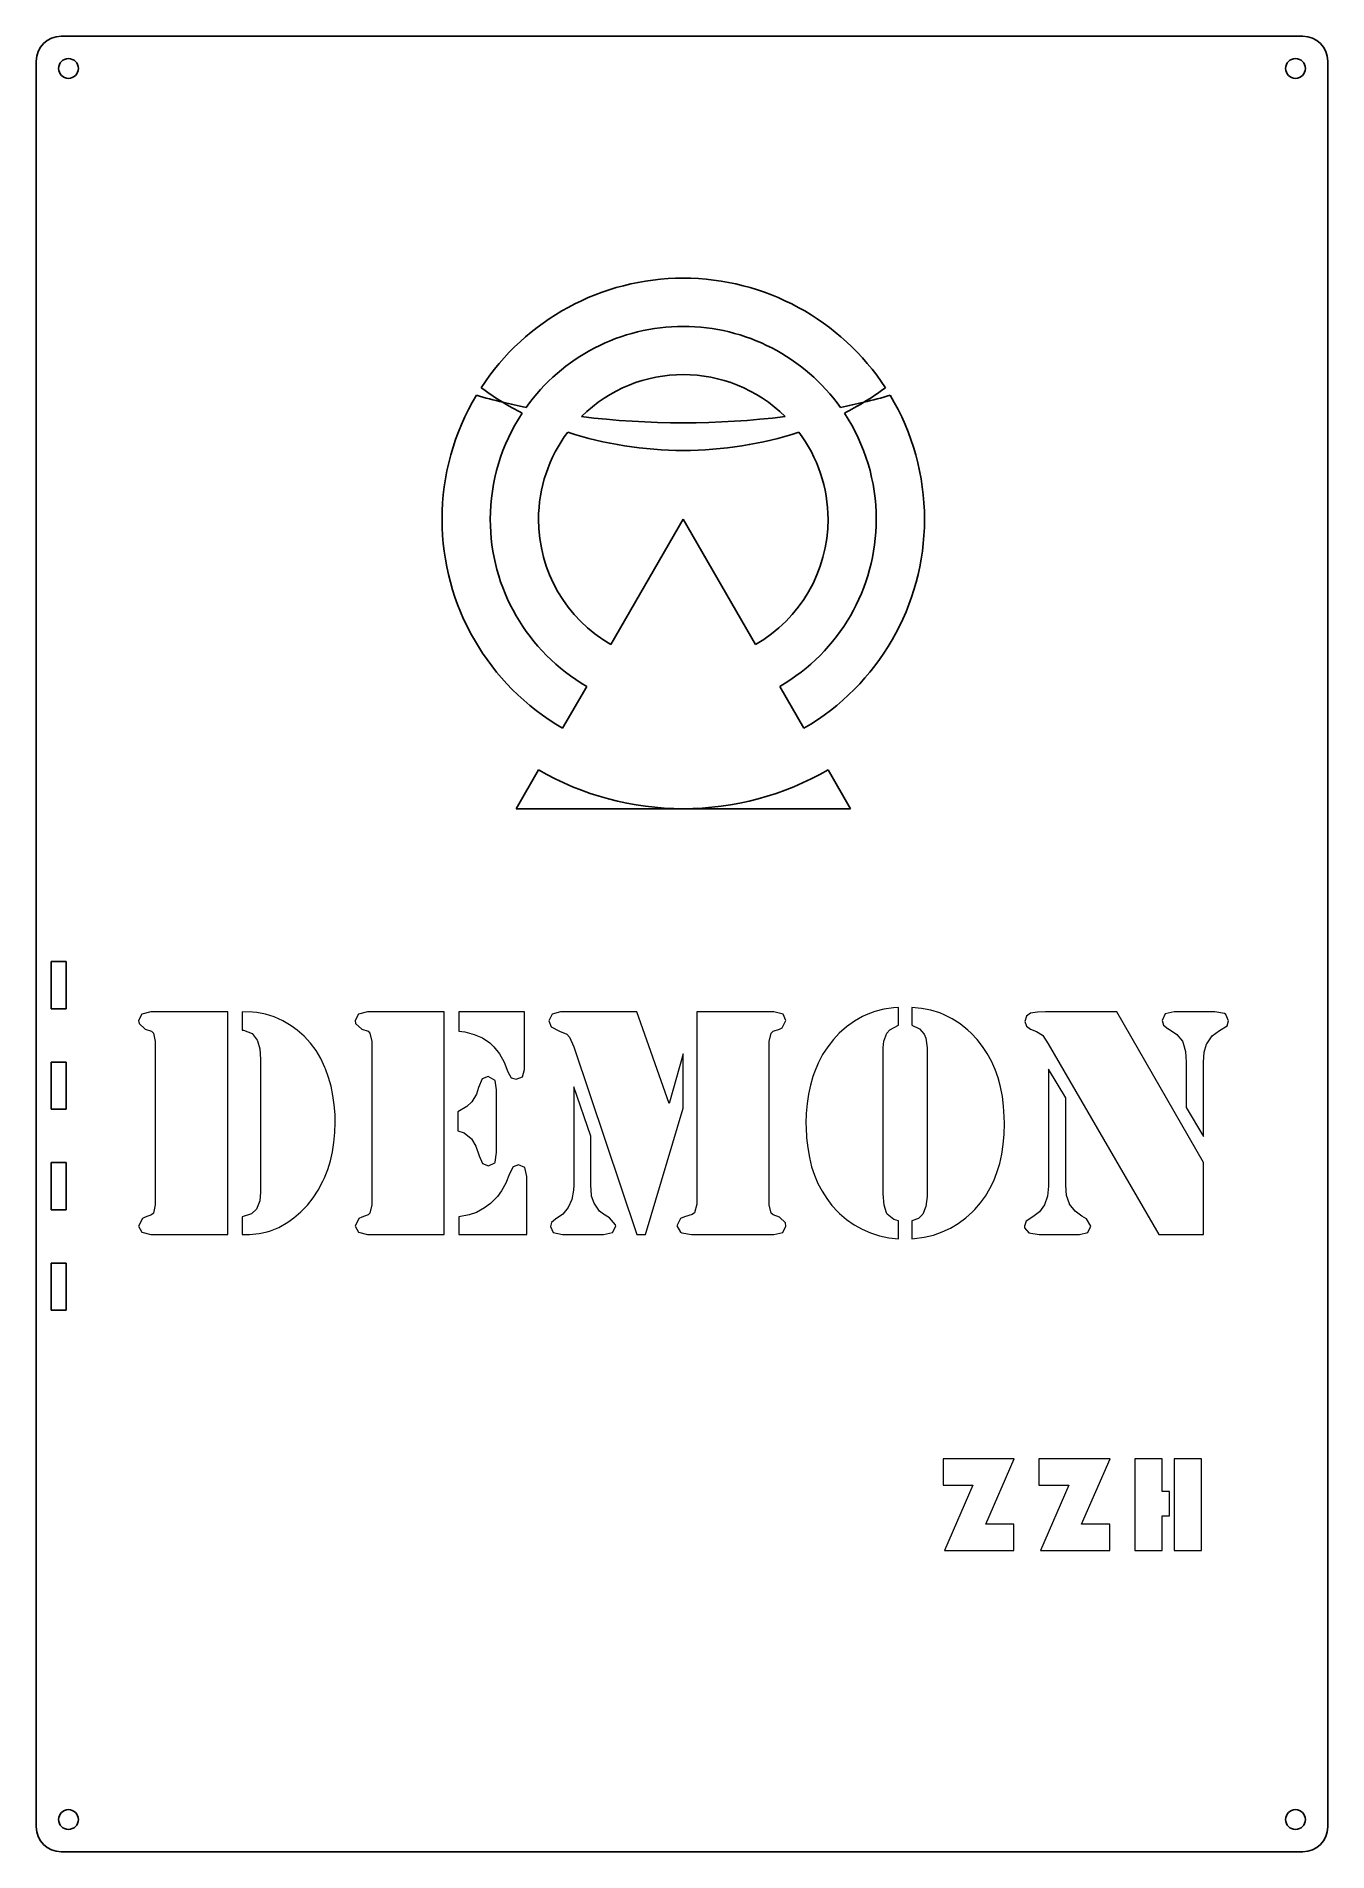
# Model space of a CAD drawing. Header units: millimetres. Extents: x 1161 to 6255, y 1546 to 2671.
# Drawn here: x 3260.4 to 3521.4, y 1980.7 to 2347.7 of the extents above; entities that cross this region are included whole.
import ezdxf

# ---------------------------------------------------------------- set-up
doc = ezdxf.new("R2010")
doc.units = ezdxf.units.MM
doc.linetypes.add('SLD-Solid', pattern=[0])

msp = doc.modelspace()

# ---------------------------------------------------------------- linework, layer by layer
for p, q in [((3265.382, 2347.709), (3270.382, 2347.709)), ((3270.382, 2347.709), (3511.862, 2347.709)), ((3516.362, 2347.709), (3511.862, 2347.709)), ((3260.382, 2342.709), (3260.382, 2338.209)), ((3521.362, 2342.709), (3521.362, 2337.709)), ((3260.382, 1990.713), (3260.382, 2338.209)), ((3521.362, 2337.709), (3521.362, 1990.213)), ((3376.504, 2224.731), (3391.129, 2250.063)), ((3391.129, 2250.063), (3405.754, 2224.731)), ((3366.754, 2207.844), (3371.629, 2216.288)), ((3410.629, 2216.288), (3415.504, 2207.844)), ((3361.879, 2199.4), (3357.354, 2191.563)), ((3361.879, 2199.4), (3361.879, 2199.4)), ((3424.904, 2191.563), (3420.379, 2199.4)), ((3420.379, 2199.4), (3420.379, 2199.4)), ((3357.354, 2191.563), (3391.129, 2191.563)), ((3391.129, 2191.563), (3424.904, 2191.563)), ((3263.382, 2160.657), (3266.382, 2160.657)), ((3263.382, 2151.132), (3266.382, 2151.132)), ((3263.382, 2140.337), (3266.382, 2140.337)), ((3263.382, 2130.812), (3266.382, 2130.812)), ((3263.382, 2120.017), (3266.382, 2120.017)), ((3263.382, 2110.492), (3266.382, 2110.492)), ((3263.382, 2099.697), (3266.382, 2099.697)), ((3263.382, 2090.172), (3266.382, 2090.172)), ((3260.382, 1985.713), (3260.382, 1990.713)), ((3521.362, 1985.713), (3521.362, 1990.213)), ((3265.382, 1980.713), (3269.882, 1980.713)), ((3511.362, 1980.713), (3269.882, 1980.713)), ((3516.362, 1980.713), (3511.362, 1980.713))]:
    msp.add_line(p, q)
at = {"color": 7, "linetype": 'SLD-Solid'}
for p, q in [((3263.382, 2151.132), (3263.382, 2160.657)), ((3266.382, 2151.132), (3266.382, 2160.657)), ((3263.382, 2130.812), (3263.382, 2140.337)), ((3266.382, 2130.812), (3266.382, 2140.337)), ((3263.382, 2110.492), (3263.382, 2120.017)), ((3266.382, 2110.492), (3266.382, 2120.017)), ((3263.382, 2090.172), (3263.382, 2099.697)), ((3266.382, 2090.172), (3266.382, 2099.697))]:
    msp.add_line(p, q, dxfattribs=at)
at = {"lineweight": 0}
for p, q in [((3364.604, 2150.023), (3363.968, 2148.657)), ((3363.968, 2148.657), (3364.398, 2147.477)), ((3364.398, 2147.477), (3366.12, 2146.616)), ((3366.345, 2150.472), (3364.604, 2150.023)), ((3381.77, 2150.472), (3366.345, 2150.472)), ((3388.265, 2131.978), (3381.77, 2150.472)), ((3366.12, 2146.616), (3367.599, 2145.998)), ((3367.599, 2145.998), (3368.105, 2145.381)), ((3368.105, 2145.381), (3368.984, 2143.415)), ((3368.984, 2143.415), (3381.77, 2105.471)), ((3391.129, 2141.974), (3388.265, 2131.978)), ((3391.129, 2131.023), (3391.129, 2141.974)), ((3383.51, 2105.471), (3391.129, 2131.023)), ((3381.77, 2105.471), (3383.51, 2105.471))]:
    msp.add_line(p, q, dxfattribs=at)
for points in [[(3434.614, 2151.371), (3433.64, 2151.296), (3431.694, 2151.015), (3429.859, 2150.566), (3428.118, 2149.911), (3427.332, 2149.536), (3425.703, 2148.6), (3424.15, 2147.477), (3422.652, 2146.167), (3421.473, 2144.913), (3420.312, 2143.434), (3419.283, 2141.843), (3418.403, 2140.139), (3417.654, 2138.305), (3417.336, 2137.444), (3416.831, 2135.684), (3416.437, 2133.85), (3416.157, 2131.94), (3415.988, 2129.975), (3415.932, 2127.934), (3415.951, 2127.148), (3416.044, 2125.014), (3416.269, 2122.993), (3416.606, 2121.046), (3417.074, 2119.193), (3417.654, 2117.452), (3418.347, 2115.786), (3419.17, 2114.213), (3420.125, 2112.753), (3421.173, 2111.368), (3422.353, 2110.095), (3422.727, 2109.739), (3424.15, 2108.523), (3425.666, 2107.456), (3427.276, 2106.557), (3428.979, 2105.808), (3430.776, 2105.247), (3432.648, 2104.835), (3434.614, 2104.592), (3434.614, 2108.223), (3433.678, 2108.541), (3432.349, 2109.627), (3432.199, 2109.87), (3431.712, 2111.443), (3431.544, 2113.727), (3431.544, 2143.191), (3431.656, 2144.594), (3432.236, 2146.186), (3432.854, 2146.859), (3434.614, 2147.814)], [(3437.309, 2151.371), (3437.309, 2147.814), (3438.9, 2147.047), (3439.818, 2145.961), (3440.155, 2145.193), (3440.417, 2143.191), (3440.417, 2113.727), (3440.398, 2113.184), (3440.155, 2111.125), (3439.518, 2109.627), (3438.676, 2108.747), (3437.309, 2108.223), (3437.309, 2104.592), (3437.89, 2104.648), (3439.836, 2104.929), (3441.69, 2105.378), (3443.468, 2105.996), (3445.134, 2106.763), (3446.706, 2107.718), (3448.204, 2108.822), (3449.608, 2110.095), (3450.038, 2110.544), (3451.18, 2111.855), (3452.191, 2113.259), (3453.09, 2114.775), (3453.876, 2116.366), (3454.531, 2118.051), (3455.074, 2119.848), (3455.486, 2121.72), (3455.785, 2123.704), (3455.972, 2125.763), (3456.029, 2127.934), (3456.01, 2129.301), (3455.879, 2131.397), (3455.617, 2133.4), (3455.242, 2135.31), (3454.756, 2137.126), (3454.157, 2138.848), (3453.427, 2140.495), (3452.565, 2142.049), (3451.611, 2143.509), (3450.525, 2144.875), (3449.308, 2146.167), (3448.616, 2146.822), (3447.081, 2148.039), (3445.49, 2149.087), (3443.842, 2149.911), (3442.981, 2150.266), (3441.184, 2150.809), (3439.294, 2151.184)], [(3299.068, 2150.472), (3283.55, 2150.472), (3281.734, 2150.042), (3281.06, 2148.769), (3281.154, 2148.151), (3282.39, 2146.991), (3283.681, 2146.56), (3284.037, 2146.167), (3284.43, 2144.482), (3284.43, 2111.48), (3284.037, 2109.796), (3283.681, 2109.44), (3282.39, 2108.972), (3281.809, 2108.71), (3281.06, 2107.194), (3281.734, 2105.939), (3281.734, 2105.939), (3283.55, 2105.471), (3299.068, 2105.471)], [(3301.989, 2150.472), (3301.989, 2146.822), (3302.232, 2146.766), (3303.973, 2146.092), (3305.021, 2144.744), (3305.058, 2144.669), (3305.545, 2143.022), (3305.714, 2140.926), (3305.714, 2114.906), (3305.695, 2114.026), (3305.545, 2112.266), (3304.853, 2110.619), (3303.935, 2109.702), (3303.86, 2109.665), (3301.989, 2109.047), (3301.989, 2105.471), (3303.467, 2105.509), (3305.433, 2105.677), (3307.061, 2106.014), (3307.717, 2106.201), (3309.401, 2106.932), (3311.217, 2107.98), (3312.434, 2108.841), (3313.856, 2110.039), (3315.167, 2111.387), (3316.327, 2112.865), (3317.376, 2114.475), (3318.312, 2116.235), (3318.611, 2116.909), (3319.266, 2118.594), (3319.809, 2120.372), (3320.24, 2122.206), (3320.539, 2124.116), (3320.708, 2126.1), (3320.783, 2128.159), (3320.745, 2129.713), (3320.595, 2131.697), (3320.333, 2133.606), (3319.94, 2135.46), (3319.453, 2137.238), (3318.836, 2138.979), (3318.705, 2139.26), (3317.881, 2141.038), (3316.908, 2142.685), (3315.785, 2144.183), (3314.493, 2145.549), (3313.07, 2146.785), (3311.872, 2147.664), (3310.188, 2148.694), (3308.465, 2149.48), (3306.724, 2150.023), (3304.965, 2150.341), (3304.048, 2150.416)], [(3342.815, 2150.472), (3327.297, 2150.472), (3325.481, 2150.042), (3324.826, 2148.769), (3324.901, 2148.151), (3326.136, 2146.991), (3327.428, 2146.56), (3327.784, 2146.167), (3328.195, 2144.482), (3328.195, 2111.48), (3327.784, 2109.796), (3327.428, 2109.44), (3326.136, 2108.972), (3325.575, 2108.71), (3324.826, 2107.194), (3325.481, 2105.939), (3325.481, 2105.939), (3327.297, 2105.471), (3342.815, 2105.471)], [(3359.026, 2150.472), (3345.754, 2150.472), (3345.754, 2146.616), (3346.989, 2146.448), (3348.899, 2145.942), (3350.583, 2145.212), (3352.044, 2144.22), (3352.867, 2143.434), (3353.99, 2142.011), (3354.926, 2140.326), (3355.694, 2138.38), (3356.33, 2137.163), (3357.379, 2136.863), (3358.633, 2137.331), (3359.026, 2138.81)], [(3409.418, 2150.472), (3393.9, 2150.472), (3393.9, 2111.742), (3393.881, 2111.63), (3393.394, 2109.87), (3392.926, 2109.496), (3391.41, 2109.065), (3390.568, 2108.729), (3389.838, 2107.268), (3390.586, 2105.939), (3390.83, 2105.808), (3392.776, 2105.471), (3409.418, 2105.471), (3411.234, 2105.902), (3411.889, 2107.194), (3411.795, 2107.811), (3410.56, 2108.972), (3409.305, 2109.44), (3408.912, 2109.796), (3408.519, 2111.48), (3408.519, 2144.482), (3408.912, 2146.167), (3409.305, 2146.56), (3410.56, 2146.991), (3411.14, 2147.253), (3411.889, 2148.769), (3411.29, 2150.023)], [(3478.735, 2150.472), (3464.302, 2150.472), (3462.73, 2150.454), (3461.27, 2150.248), (3460.484, 2149.592), (3460.184, 2148.525), (3460.484, 2147.571), (3461.27, 2146.991), (3462.524, 2146.523), (3463.703, 2145.792), (3463.797, 2145.699), (3464.901, 2144.052), (3487.271, 2105.471), (3496.275, 2105.471), (3496.275, 2120.016)], [(3498.577, 2150.472), (3490.341, 2150.472), (3490.322, 2150.472), (3488.488, 2150.079), (3487.889, 2148.769), (3488.169, 2147.814), (3489.124, 2147.084), (3489.18, 2147.047), (3490.865, 2145.905), (3491.988, 2144.576), (3492.175, 2144.183), (3492.624, 2142.498), (3492.774, 2140.326), (3492.774, 2131.192), (3496.275, 2125.295), (3496.275, 2140.326), (3496.406, 2142.348), (3496.892, 2143.977), (3496.93, 2144.052), (3498.016, 2145.624), (3499.532, 2146.71), (3501.048, 2147.683), (3501.348, 2148.694), (3500.786, 2149.948), (3500.543, 2150.135)], [(3351.688, 2137.425), (3350.471, 2136.957), (3349.779, 2135.216), (3349.329, 2133.85), (3348.412, 2132.315), (3347.382, 2131.36), (3345.585, 2130.293), (3345.585, 2126.474), (3346.821, 2126.025), (3348.281, 2124.864), (3348.3, 2124.846), (3349.198, 2123.367), (3349.872, 2121.364), (3350.565, 2119.81), (3351.744, 2119.361), (3353.036, 2119.96), (3353.111, 2120.11), (3353.354, 2122.094), (3353.354, 2134.655), (3353.354, 2134.748), (3353.129, 2136.601)], [(3464.939, 2138.904), (3464.939, 2115.43), (3464.939, 2115.28), (3464.714, 2113.202), (3464.115, 2111.48), (3463.123, 2110.095), (3461.775, 2109.065), (3460.409, 2108.148), (3460.091, 2107.194), (3460.109, 2106.857), (3460.989, 2105.827), (3463.086, 2105.471), (3470.704, 2105.471), (3471.191, 2105.49), (3472.876, 2105.902), (3473.494, 2107.156), (3472.632, 2108.635), (3471.659, 2109.197), (3470.311, 2110.189), (3469.207, 2111.649), (3469.169, 2111.705), (3468.608, 2113.371), (3468.421, 2115.43), (3468.421, 2133.101)], [(3368.984, 2135.31), (3368.984, 2115.43), (3368.947, 2114.457), (3368.591, 2112.547), (3367.861, 2110.937), (3366.776, 2109.608), (3365.315, 2108.579), (3364.492, 2107.942), (3364.267, 2107.119), (3364.847, 2105.921), (3366.738, 2105.471), (3375.012, 2105.471), (3376.828, 2105.883), (3377.483, 2107.156), (3377.445, 2107.456), (3376.229, 2108.841), (3375.012, 2109.627), (3374.207, 2110.226), (3373.103, 2111.817), (3372.597, 2113.259), (3372.578, 2113.427), (3372.466, 2115.43), (3372.466, 2125.351)], [(3357.847, 2119.548), (3356.761, 2119.193), (3355.993, 2117.751), (3355.245, 2115.842), (3354.421, 2114.307), (3353.56, 2113.184), (3352.137, 2111.78), (3350.939, 2110.844), (3349.348, 2109.964), (3347.832, 2109.459), (3345.791, 2109.047), (3345.791, 2105.471), (3359.494, 2105.471), (3359.494, 2117.115), (3359.494, 2117.208), (3359.119, 2119.024)], [(3458.005, 2060.15), (3443.627, 2060.15), (3443.627, 2054.826), (3449.682, 2054.826), (3443.954, 2041.614), (3457.935, 2041.614), (3457.935, 2046.938), (3452.246, 2046.938)], [(3477.376, 2060.15), (3463.005, 2060.15), (3463.005, 2054.826), (3469.06, 2054.826), (3463.332, 2041.614), (3477.314, 2041.614), (3477.314, 2046.938), (3471.624, 2046.938)], [(3487.886, 2060.15), (3482.376, 2060.15), (3482.376, 2041.614), (3487.886, 2041.614), (3487.886, 2048.632), (3489.417, 2048.632), (3489.417, 2053.521), (3487.886, 2053.521)], [(3495.868, 2060.15), (3490.358, 2060.15), (3490.358, 2041.614), (3495.868, 2041.614)]]:
    msp.add_lwpolyline(points, close=True, dxfattribs=at)
for centre in [(3266.882, 2341.209), (3514.862, 2341.209), (3266.882, 1987.213), (3514.862, 1987.213)]:
    msp.add_circle(centre, 2)
for centre, radius, start, end in [((3265.382, 2342.709), 5, 90, 180), ((3516.362, 2342.709), 5, 0, 90), ((3391.129, 2250.063), 48.75, 33.06527, 146.93473), ((3391.129, 2250.063), 39, 35.43203, 144.56797), ((3391.129, 2250.063), 29.25, 45.25425, 134.74575), ((3391.129, 2250.063), 48.75, 149.05718, 180), ((3391.129, 2250.063), 48.75, 0, 30.94282), ((3391.129, 2250.063), 39, 146.60015, 180), ((3391.129, 2250.063), 39, 0, 33.39985), ((3391.129, 2250.063), 29.25, 142.93742, 180), ((3391.129, 2250.063), 29.25, 0, 37.06258), ((3391.129, 2250.063), 48.75, 180, 240), ((3391.129, 2250.063), 39, 180, 240), ((3391.129, 2250.063), 29.25, 180, 240), ((3391.129, 2250.063), 29.25, 300, 0), ((3391.129, 2250.063), 39, 300, 0), ((3391.129, 2250.063), 48.75, 300, 0), ((3391.129, 2250.063), 58.5, 240, 270), ((3391.129, 2250.063), 58.5, 270, 300), ((3265.382, 1985.713), 5, 180, 270), ((3516.362, 1985.713), 5, 270, 0)]:
    msp.add_arc(centre, radius, start, end)
for major_axis, ratio, start_param, end_param in [((58.5, 0), 0.7619305, 3.9392649, 4.0389856), ((58.5, 0), 0.7619305, 5.3857923, 5.4855131), ((81.21, 0), 0.4802379, 4.2464626, 4.3103455), ((81.21, 0), 0.4802379, 5.1144325, 5.1783153), ((81.21, 0), 0.4802379, 4.4560385, 4.9687394)]:
    msp.add_ellipse((3391.129, 2308.563), major_axis=major_axis, ratio=ratio, start_param=start_param, end_param=end_param)
at = {"extrusion": (0, 0, -1)}
for major_axis, ratio, start_param, end_param in [((81.21, 0), 0.4802379, 2.0367227, 2.1116449), ((58.5, 0), 0.7619305, 2.1610433, 2.2441997), ((58.5, 0), 0.7619305, 0.897393, 0.9805494), ((81.21, 0), 0.4802379, 1.0299477, 1.10487), ((58.5, 0), 0.7619305, 1.1603825, 1.9812102)]:
    msp.add_ellipse((3391.129, 2308.563), major_axis=major_axis, ratio=ratio, start_param=start_param, end_param=end_param, dxfattribs=at)

doc.saveas('drawing.dxf')
